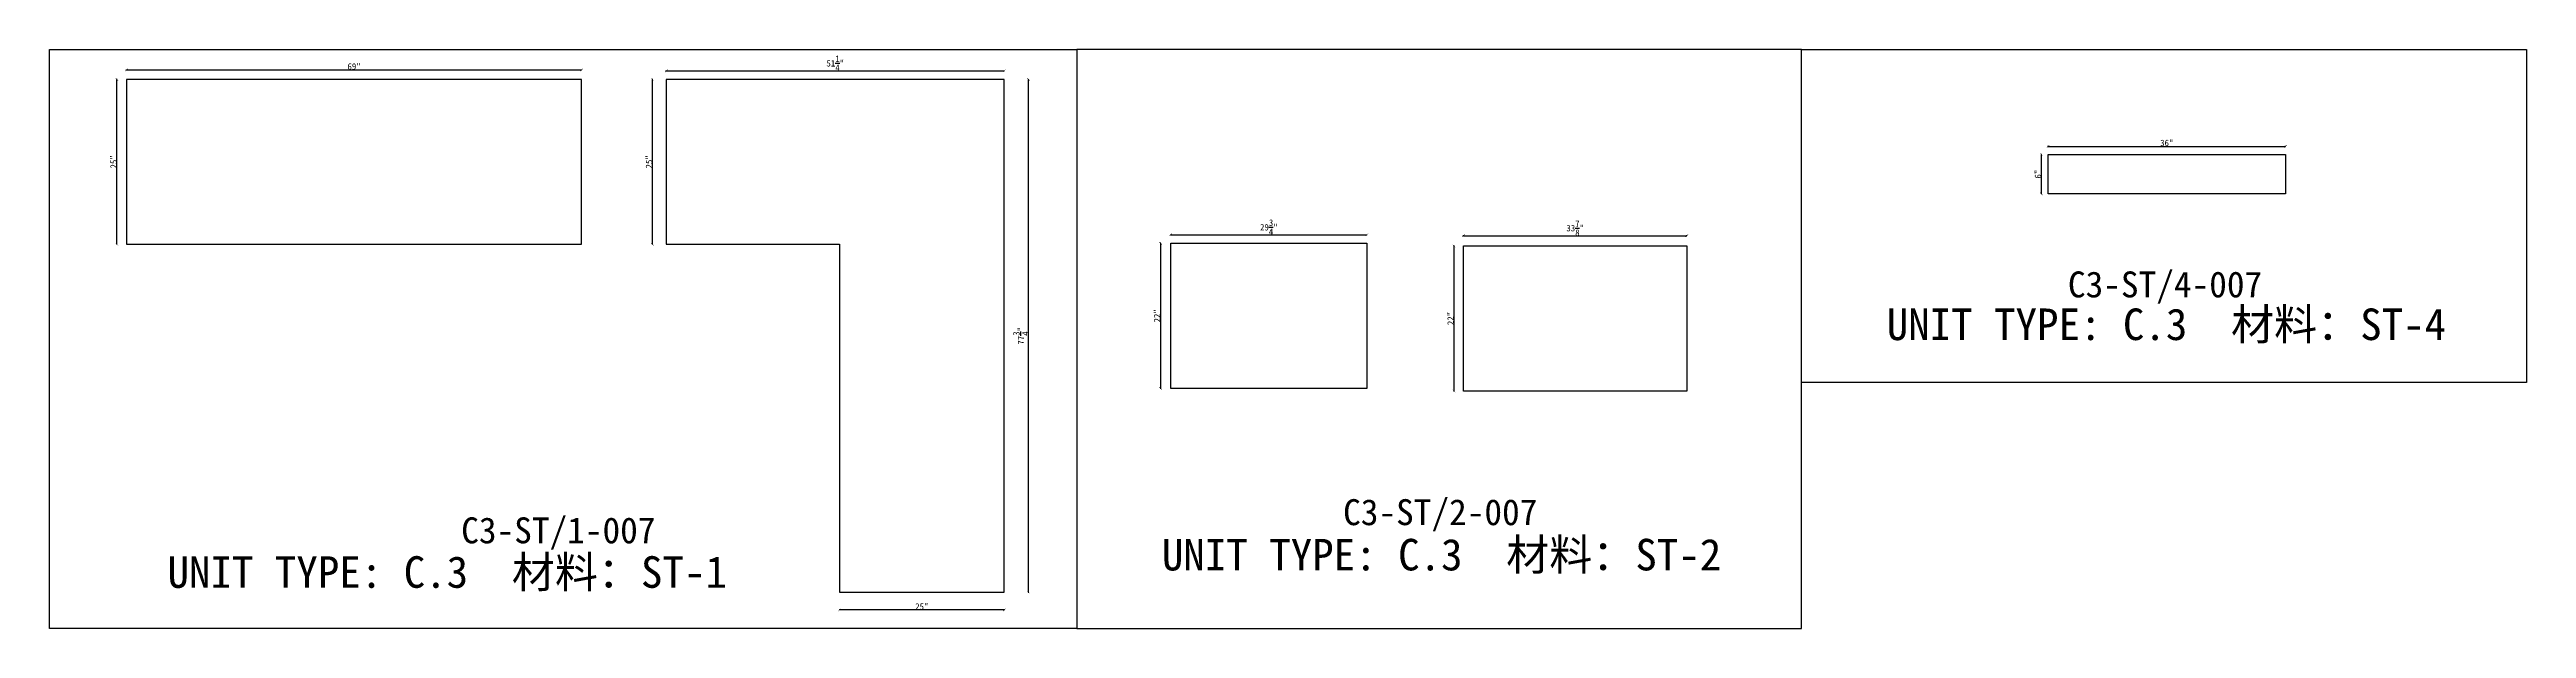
# Model space of a CAD drawing. Header units: millimetres. Extents: x -46966 to 138077, y -48408 to 2116.
# Drawn here: x 79067 to 88608, y -21988 to -19759 of the extents above; entities that cross this region are included whole.
import ezdxf
from ezdxf.enums import TextEntityAlignment as Align

# ---------------------------------------------------------------- set-up
doc = ezdxf.new("R2010")
doc.units = ezdxf.units.MM
doc.layers.add('PART_NUMBER', color=3, linetype='Continuous')
doc.styles.add('样式 1', font='')
doc.styles.get('样式 1').set_extended_font_data('NSimSun')
doc.dimstyles.new('副本 ISO-25', dxfattribs={"dimtxt": 25, "dimasz": 10, "dimexe": 1.5, "dimexo": 0.5, "dimtad": 1, "dimlfac": 0.03937, "dimlunit": 5, "dimtxsty": '样式 1', "dimblk": 'ARCHTICK', "dimcen": 2.5, "dimclrd": 256, "dimclrt": 1, "dimazin": 3, "dimtfac": 1, "dimtmove": 0, "dimatfit": 3, "dimfxlon": 1})

msp = doc.modelspace()

# ---------------------------------------------------------------- texts
at = {"style": '样式 1'}
for s, p in [('UNIT TYPE: C.3', (86143.707, -20877.593)), ('材料：ST-4', (87469.988, -20877.593)), ('UNIT TYPE: C.3', (83351.833, -21764.771)), ('材料：ST-2', (84678.114, -21764.771)), ('UNIT TYPE: C.3', (79521.747, -21831.725)), ('材料：ST-1', (80848.028, -21831.725))]:
    msp.add_text(s, height=121.5865, dxfattribs=at).set_placement(p)
at = {"layer": 'PART_NUMBER', "color": 3, "style": '样式 1'}
for s, p in [('C3-ST/4-007', (87215.943, -20663.266)), ('C3-ST/1-007', (81027.187, -21610.436)), ('C3-ST/2-007', (84424.069, -21540.436))]:
    msp.add_text(s, height=100, dxfattribs=at).set_placement(p, align=Align.MIDDLE_CENTER)

# ---------------------------------------------------------------- blocks, each defined once
blk = doc.blocks.new('_ArchTick')
at = {"color": 0, "linetype": 'ByBlock', "const_width": 0.15}
blk.add_lwpolyline([(-0.5, -0.5), (0.5, 0.5)], dxfattribs=at)
blk = doc.blocks.new('*D1403')
at = {"color": 0, "lineweight": -2, "transparency": 16777216}
for p, q in [((83386.1, -20473.1), (83386.1, -20470.6)), ((84141.7, -20473.1), (84141.7, -20470.6))]:
    blk.add_line(p, q, dxfattribs=at)
at = {"lineweight": -2, "transparency": 16777216}
blk.add_line((83386.1, -20472.1), (84141.7, -20472.1), dxfattribs=at)
at = {"layer": 'Defpoints', "color": 0, "transparency": 16777216}
for p in [(83386.1, -20504.8), (84141.7, -20472.1), (84141.7, -20504.8)]:
    blk.add_point(p, dxfattribs=at)
at = {"lineweight": -2, "transparency": 16777216, "xscale": 10, "yscale": 10, "zscale": 10, "rotation": 180}
blk.add_blockref('_ArchTick', (83386.1, -20472.1), dxfattribs=at)
at = {"lineweight": -2, "transparency": 16777216, "xscale": 10, "yscale": 10, "zscale": 10}
blk.add_blockref('_ArchTick', (84141.7, -20472.1), dxfattribs=at)
at = {"color": 1, "transparency": 16777216, "insert": (83763.9, -20443), "char_height": 25, "attachment_point": 5, "style": '样式 1'}
blk.add_mtext('\\A1;29{\\H1x;\\S3/4;}"', dxfattribs=at)
blk = doc.blocks.new('*D1404')
at = {"color": 0, "lineweight": -2, "transparency": 16777216}
for p, q in [((83347.7, -20504.8), (83345.2, -20504.8)), ((83347.7, -21063.6), (83345.2, -21063.6))]:
    blk.add_line(p, q, dxfattribs=at)
at = {"lineweight": -2, "transparency": 16777216}
blk.add_line((83346.7, -20504.8), (83346.7, -21063.6), dxfattribs=at)
at = {"layer": 'Defpoints', "color": 0, "transparency": 16777216}
for p in [(83386.1, -20504.8), (83346.7, -21063.6), (83386.1, -21063.6)]:
    blk.add_point(p, dxfattribs=at)
at = {"lineweight": -2, "transparency": 16777216, "xscale": 10, "yscale": 10, "zscale": 10}
for p, rotation in [((83346.7, -20504.8), 90), ((83346.7, -21063.6), 270)]:
    blk.add_blockref('_ArchTick', p, dxfattribs=dict(at, rotation=rotation))
at = {"color": 1, "transparency": 16777216, "insert": (83333.6, -20784.2), "char_height": 25, "attachment_point": 5, "rotation": 90, "style": '样式 1'}
blk.add_mtext('\\A1;22"', dxfattribs=at)
blk = doc.blocks.new('*D1405')
at = {"color": 0, "lineweight": -2, "transparency": 16777216}
for p, q in [((84513.6, -20476.6), (84513.6, -20474.1)), ((85374.1, -20476.6), (85374.1, -20474.1))]:
    blk.add_line(p, q, dxfattribs=at)
at = {"lineweight": -2, "transparency": 16777216}
blk.add_line((84513.6, -20475.6), (85374.1, -20475.6), dxfattribs=at)
at = {"layer": 'Defpoints', "color": 0, "transparency": 16777216}
for p in [(85374.1, -20475.6), (84513.6, -20515.1), (85374.1, -20515.1)]:
    blk.add_point(p, dxfattribs=at)
at = {"lineweight": -2, "transparency": 16777216, "xscale": 10, "yscale": 10, "zscale": 10, "rotation": 180}
blk.add_blockref('_ArchTick', (84513.6, -20475.6), dxfattribs=at)
at = {"lineweight": -2, "transparency": 16777216, "xscale": 10, "yscale": 10, "zscale": 10}
blk.add_blockref('_ArchTick', (85374.1, -20475.6), dxfattribs=at)
at = {"color": 1, "transparency": 16777216, "insert": (84943.9, -20446.5), "char_height": 25, "attachment_point": 5, "style": '样式 1'}
blk.add_mtext('\\A1;33{\\H1x;\\S7/8;}"', dxfattribs=at)
blk = doc.blocks.new('*D1406')
at = {"color": 0, "lineweight": -2, "transparency": 16777216}
for p, q in [((84478, -20515.1), (84475.5, -20515.1)), ((84478, -21073.9), (84475.5, -21073.9))]:
    blk.add_line(p, q, dxfattribs=at)
at = {"lineweight": -2, "transparency": 16777216}
blk.add_line((84477, -20515.1), (84477, -21073.9), dxfattribs=at)
at = {"layer": 'Defpoints', "color": 0, "transparency": 16777216}
for p in [(84513.6, -20515.1), (84477, -21073.9), (84513.6, -21073.9)]:
    blk.add_point(p, dxfattribs=at)
at = {"lineweight": -2, "transparency": 16777216, "xscale": 10, "yscale": 10, "zscale": 10}
for p, rotation in [((84477, -20515.1), 90), ((84477, -21073.9), 270)]:
    blk.add_blockref('_ArchTick', p, dxfattribs=dict(at, rotation=rotation))
at = {"color": 1, "transparency": 16777216, "insert": (84463.9, -20794.5), "char_height": 25, "attachment_point": 5, "rotation": 90, "style": '样式 1'}
blk.add_mtext('\\A1;22"', dxfattribs=at)
blk = doc.blocks.new('*D1407')
at = {"color": 0, "lineweight": -2, "transparency": 16777216}
for p, q in [((79328.1, -19873.6), (79325.6, -19873.6)), ((79328.1, -20508.6), (79325.6, -20508.6))]:
    blk.add_line(p, q, dxfattribs=at)
at = {"lineweight": -2, "transparency": 16777216}
blk.add_line((79327.1, -20508.6), (79327.1, -19873.6), dxfattribs=at)
at = {"layer": 'Defpoints', "color": 0, "transparency": 16777216}
for p in [(79327.1, -19873.6), (79364.1, -19873.6), (79364.1, -20508.6)]:
    blk.add_point(p, dxfattribs=at)
at = {"lineweight": -2, "transparency": 16777216, "xscale": 10, "yscale": 10, "zscale": 10}
for p, rotation in [((79327.1, -19873.6), 90), ((79327.1, -20508.6), 270)]:
    blk.add_blockref('_ArchTick', p, dxfattribs=dict(at, rotation=rotation))
at = {"color": 1, "transparency": 16777216, "insert": (79314, -20191.1), "char_height": 25, "attachment_point": 5, "rotation": 90, "style": '样式 1'}
blk.add_mtext('\\A1;25"', dxfattribs=at)
blk = doc.blocks.new('*D1592')
at = {"color": 0, "lineweight": -2, "transparency": 16777216}
for p, q in [((79364.1, -19838.3), (79364.1, -19835.8)), ((81116.7, -19838.3), (81116.7, -19835.8))]:
    blk.add_line(p, q, dxfattribs=at)
at = {"lineweight": -2, "transparency": 16777216}
blk.add_line((79364.1, -19837.3), (81116.7, -19837.3), dxfattribs=at)
at = {"layer": 'Defpoints', "color": 0, "transparency": 16777216}
for p in [(81116.7, -19837.3), (79364.1, -19873.6), (81116.7, -19873.6)]:
    blk.add_point(p, dxfattribs=at)
at = {"lineweight": -2, "transparency": 16777216, "xscale": 10, "yscale": 10, "zscale": 10, "rotation": 180}
blk.add_blockref('_ArchTick', (79364.1, -19837.3), dxfattribs=at)
at = {"lineweight": -2, "transparency": 16777216, "xscale": 10, "yscale": 10, "zscale": 10}
blk.add_blockref('_ArchTick', (81116.7, -19837.3), dxfattribs=at)
at = {"color": 1, "transparency": 16777216, "insert": (80240.4, -19824.2), "char_height": 25, "attachment_point": 5, "style": '样式 1'}
blk.add_mtext('\\A1;69"', dxfattribs=at)
blk = doc.blocks.new('*D1593')
at = {"color": 0, "lineweight": -2, "transparency": 16777216}
for p, q in [((81443, -19841.5), (81443, -19839)), ((82744.7, -19841.5), (82744.7, -19839))]:
    blk.add_line(p, q, dxfattribs=at)
at = {"lineweight": -2, "transparency": 16777216}
blk.add_line((81443, -19840.5), (82744.7, -19840.5), dxfattribs=at)
at = {"layer": 'Defpoints', "color": 0, "transparency": 16777216}
for p in [(82744.7, -19840.5), (81443, -19873.6), (82744.7, -19873.6)]:
    blk.add_point(p, dxfattribs=at)
at = {"lineweight": -2, "transparency": 16777216, "xscale": 10, "yscale": 10, "zscale": 10, "rotation": 180}
blk.add_blockref('_ArchTick', (81443, -19840.5), dxfattribs=at)
at = {"lineweight": -2, "transparency": 16777216, "xscale": 10, "yscale": 10, "zscale": 10}
blk.add_blockref('_ArchTick', (82744.7, -19840.5), dxfattribs=at)
at = {"color": 1, "transparency": 16777216, "insert": (82093.8, -19811.5), "char_height": 25, "attachment_point": 5, "style": '样式 1'}
blk.add_mtext('\\A1;51{\\H1x;\\S1/4;}"', dxfattribs=at)
blk = doc.blocks.new('*D1594')
at = {"color": 0, "lineweight": -2, "transparency": 16777216}
for p, q in [((81390.5, -19873.6), (81388, -19873.6)), ((81390.5, -20508.6), (81388, -20508.6))]:
    blk.add_line(p, q, dxfattribs=at)
at = {"lineweight": -2, "transparency": 16777216}
blk.add_line((81389.5, -20508.6), (81389.5, -19873.6), dxfattribs=at)
at = {"layer": 'Defpoints', "color": 0, "transparency": 16777216}
for p in [(81389.5, -19873.6), (81443, -19873.6), (81443, -20508.6)]:
    blk.add_point(p, dxfattribs=at)
at = {"lineweight": -2, "transparency": 16777216, "xscale": 10, "yscale": 10, "zscale": 10}
for p, rotation in [((81389.5, -19873.6), 90), ((81389.5, -20508.6), 270)]:
    blk.add_blockref('_ArchTick', p, dxfattribs=dict(at, rotation=rotation))
at = {"color": 1, "transparency": 16777216, "insert": (81376.4, -20191.1), "char_height": 25, "attachment_point": 5, "rotation": 90, "style": '样式 1'}
blk.add_mtext('\\A1;25"', dxfattribs=at)
blk = doc.blocks.new('*D1595')
at = {"color": 0, "lineweight": -2, "transparency": 16777216}
for p, q in [((82109.7, -21915.9), (82109.7, -21918.4)), ((82744.7, -21915.9), (82744.7, -21918.4))]:
    blk.add_line(p, q, dxfattribs=at)
at = {"lineweight": -2, "transparency": 16777216}
blk.add_line((82744.7, -21916.9), (82109.7, -21916.9), dxfattribs=at)
at = {"layer": 'Defpoints', "color": 0, "transparency": 16777216}
for p in [(82109.7, -21848.5), (82109.7, -21916.9), (82744.7, -21848.5)]:
    blk.add_point(p, dxfattribs=at)
at = {"lineweight": -2, "transparency": 16777216, "xscale": 10, "yscale": 10, "zscale": 10, "rotation": 180}
blk.add_blockref('_ArchTick', (82109.7, -21916.9), dxfattribs=at)
at = {"lineweight": -2, "transparency": 16777216, "xscale": 10, "yscale": 10, "zscale": 10}
blk.add_blockref('_ArchTick', (82744.7, -21916.9), dxfattribs=at)
at = {"color": 1, "transparency": 16777216, "insert": (82427.2, -21903.8), "char_height": 25, "attachment_point": 5, "style": '样式 1'}
blk.add_mtext('\\A1;25"', dxfattribs=at)
blk = doc.blocks.new('*D1596')
at = {"color": 0, "lineweight": -2, "transparency": 16777216}
for p, q in [((82836.9, -19873.6), (82839.4, -19873.6)), ((82836.9, -21848.5), (82839.4, -21848.5))]:
    blk.add_line(p, q, dxfattribs=at)
at = {"lineweight": -2, "transparency": 16777216}
blk.add_line((82837.9, -21848.5), (82837.9, -19873.6), dxfattribs=at)
at = {"layer": 'Defpoints', "color": 0, "transparency": 16777216}
for p in [(82744.7, -19873.6), (82837.9, -19873.6), (82744.7, -21848.5)]:
    blk.add_point(p, dxfattribs=at)
at = {"lineweight": -2, "transparency": 16777216, "xscale": 10, "yscale": 10, "zscale": 10}
for p, rotation in [((82837.9, -19873.6), 90), ((82837.9, -21848.5), 270)]:
    blk.add_blockref('_ArchTick', p, dxfattribs=dict(at, rotation=rotation))
at = {"color": 1, "transparency": 16777216, "insert": (82808.8, -20861.1), "char_height": 25, "attachment_point": 5, "rotation": 90, "style": '样式 1'}
blk.add_mtext('\\A1;77{\\H1x;\\S3/4;}"', dxfattribs=at)
blk = doc.blocks.new('*D1605')
at = {"color": 0, "lineweight": -2, "transparency": 16777216}
for p, q in [((86765.4, -20132.6), (86765.4, -20130.1)), ((87679.8, -20132.6), (87679.8, -20130.1))]:
    blk.add_line(p, q, dxfattribs=at)
at = {"lineweight": -2, "transparency": 16777216}
blk.add_line((86765.4, -20131.6), (87679.8, -20131.6), dxfattribs=at)
at = {"layer": 'Defpoints', "color": 0, "transparency": 16777216}
for p in [(86765.4, -20162.4), (87679.8, -20131.6), (87679.8, -20162.4)]:
    blk.add_point(p, dxfattribs=at)
at = {"lineweight": -2, "transparency": 16777216, "xscale": 10, "yscale": 10, "zscale": 10, "rotation": 180}
blk.add_blockref('_ArchTick', (86765.4, -20131.6), dxfattribs=at)
at = {"lineweight": -2, "transparency": 16777216, "xscale": 10, "yscale": 10, "zscale": 10}
blk.add_blockref('_ArchTick', (87679.8, -20131.6), dxfattribs=at)
at = {"color": 1, "transparency": 16777216, "insert": (87222.6, -20118.5), "char_height": 25, "attachment_point": 5, "style": '样式 1'}
blk.add_mtext('\\A1;36"', dxfattribs=at)
blk = doc.blocks.new('*D1606')
at = {"color": 0, "lineweight": -2, "transparency": 16777216}
for p, q in [((86740.6, -20162.4), (86738.1, -20162.4)), ((86740.6, -20314.8), (86738.1, -20314.8))]:
    blk.add_line(p, q, dxfattribs=at)
at = {"lineweight": -2, "transparency": 16777216}
blk.add_line((86739.6, -20314.8), (86739.6, -20162.4), dxfattribs=at)
at = {"layer": 'Defpoints', "color": 0, "transparency": 16777216}
for p in [(86739.6, -20162.4), (86765.4, -20162.4), (86765.4, -20314.8)]:
    blk.add_point(p, dxfattribs=at)
at = {"lineweight": -2, "transparency": 16777216, "xscale": 10, "yscale": 10, "zscale": 10}
for p, rotation in [((86739.6, -20162.4), 90), ((86739.6, -20314.8), 270)]:
    blk.add_blockref('_ArchTick', p, dxfattribs=dict(at, rotation=rotation))
at = {"color": 1, "transparency": 16777216, "insert": (86726.4, -20238.6), "char_height": 25, "attachment_point": 5, "rotation": 90, "style": '样式 1'}
blk.add_mtext('\\A1;6"', dxfattribs=at)

# ---------------------------------------------------------------- dimensions: what is measured, and where the dimension line sits
for base, p1, p2, picture, middle in [((81116.675, -19837.296), (79364.075, -19873.626), (81116.675, -19873.626), '*D1592', (80240.375, -19824.171)), ((82744.72, -19840.493), (81442.97, -19873.626), (82744.72, -19873.626), '*D1593', (82093.845, -19811.47)), ((87679.799, -20131.6), (86765.399, -20162.436), (87679.799, -20162.436), '*D1605', (87222.599, -20118.475)), ((84141.712, -20472.134), (83386.062, -20504.818), (84141.712, -20504.818), '*D1403', (83763.887, -20443.04)), ((85374.073, -20475.625), (84513.648, -20515.052), (85374.073, -20515.052), '*D1405', (84943.86, -20446.532)), ((82109.72, -21916.892), (82744.72, -21848.476), (82109.72, -21848.476), '*D1595', (82427.22, -21903.767))]:
    dim = msp.add_linear_dim(base=base, p1=p1, p2=p2, dimstyle='副本 ISO-25')
    dim.commit()
    dim.dimension.update_dxf_attribs({"geometry": picture, "text_midpoint": middle})
for base, p1, p2, picture, middle in [((79327.135, -19873.626), (79364.075, -20508.626), (79364.075, -19873.626), '*D1407', (79314.01, -20191.126)), ((81389.525, -19873.626), (81442.97, -20508.626), (81442.97, -19873.626), '*D1594', (81376.4, -20191.126)), ((82837.942, -19873.626), (82744.72, -21848.476), (82744.72, -19873.626), '*D1596', (82808.849, -20861.051)), ((86739.564, -20162.436), (86765.399, -20314.836), (86765.399, -20162.436), '*D1606', (86726.439, -20238.636)), ((83346.735, -21063.618), (83386.062, -20504.818), (83386.062, -21063.618), '*D1404', (83333.61, -20784.218)), ((84477.002, -21073.852), (84513.648, -20515.052), (84513.648, -21073.852), '*D1406', (84463.877, -20794.452))]:
    dim = msp.add_linear_dim(base=base, p1=p1, p2=p2, angle=90, dimstyle='副本 ISO-25')
    dim.commit()
    dim.dimension.update_dxf_attribs({"geometry": picture, "text_midpoint": middle})

# ---------------------------------------------------------------- linework, layer by layer
at = {"color": 1}
for points in [[(79067.324, -19758.7), (83024.205, -19758.7), (83024.205, -21988.267), (79067.324, -21988.267)], [(83024.205, -21988.267), (85816.08, -21988.267), (85816.08, -19758.7), (83024.205, -19758.7)], [(85816.08, -19758.7), (88607.954, -19758.7), (88607.954, -21041.097), (85816.08, -21041.097)]]:
    msp.add_lwpolyline(points, close=True, dxfattribs=at)
for points in [[(79364.075, -20508.626), (81116.675, -20508.626), (81116.675, -19873.626), (79364.075, -19873.626)], [(82744.72, -19873.626), (81442.97, -19873.626), (81442.97, -20508.626), (82109.72, -20508.626), (82109.72, -21848.476), (82744.72, -21848.476)], [(86765.399, -20162.436), (87679.799, -20162.436), (87679.799, -20314.836), (86765.399, -20314.836)], [(83386.062, -20504.818), (84141.712, -20504.818), (84141.712, -21063.618), (83386.062, -21063.618)], [(84513.648, -20515.052), (85374.073, -20515.052), (85374.073, -21073.852), (84513.648, -21073.852)]]:
    msp.add_lwpolyline(points, close=True)

msp.set_redraw_order([(e.dxf.handle, doc.entitydb.next_handle()) for e in msp.query("TEXT MTEXT ATTDEF DIMENSION ARC_DIMENSION")])  # texts and dimensions are drawn at this point

doc.saveas('drawing.dxf')
